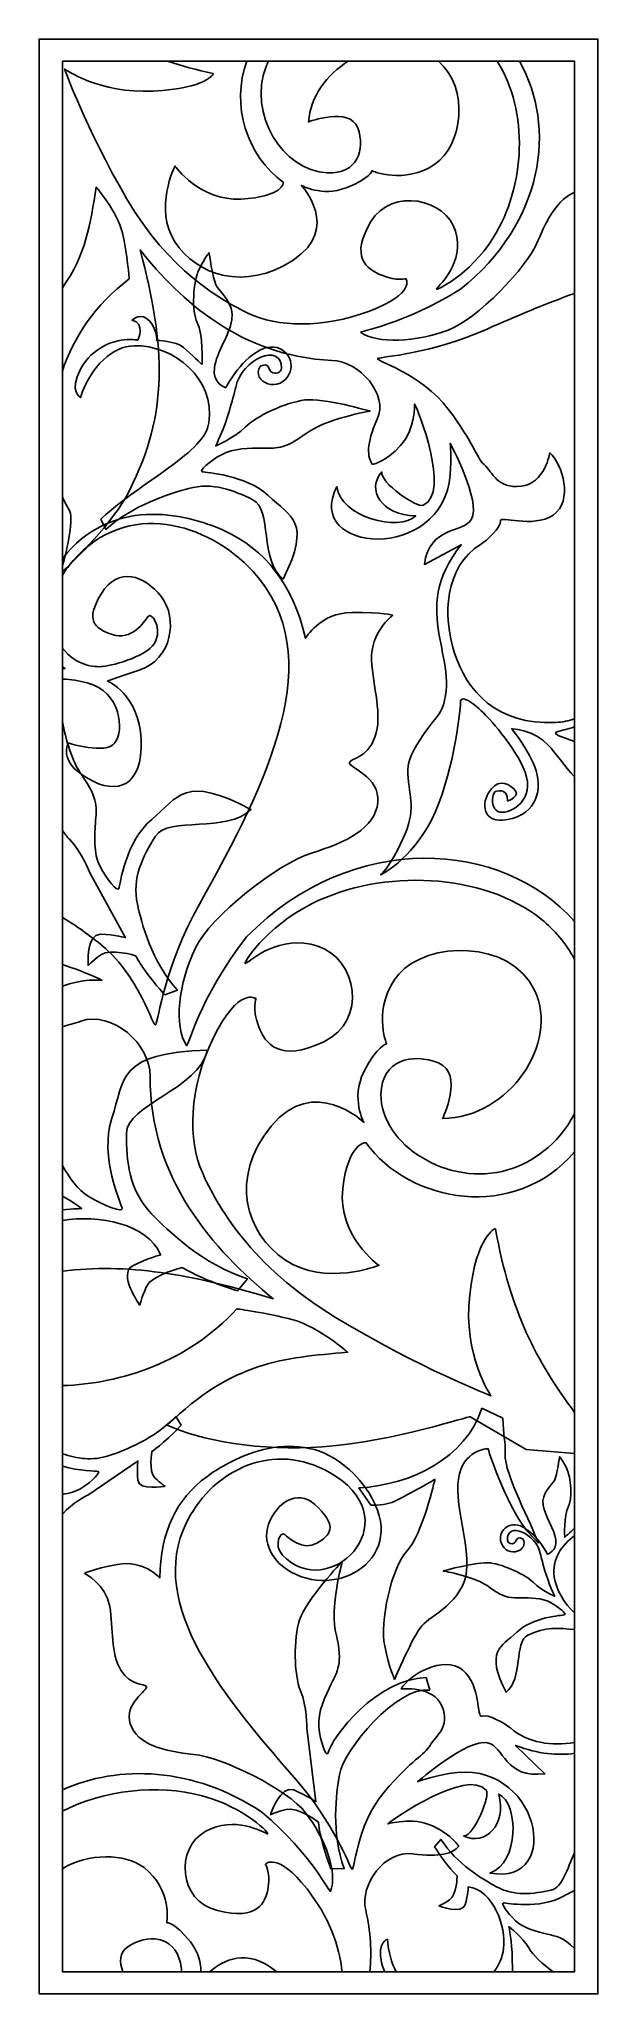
# Model space of a CAD drawing. Header units: centimetres. Extents: x -30 to 26, y -106 to 91.
import ezdxf

# ---------------------------------------------------------------- set-up
doc = ezdxf.new("R2010")
doc.units = ezdxf.units.CM
doc.header["$MEASUREMENT"] = 0
doc.layers.add('layer 1', color=7, linetype='Continuous')

msp = doc.modelspace()

# ---------------------------------------------------------------- linework, layer by layer
at = {"layer": 'layer 1', "color": 61}
msp.add_lwpolyline([(-30.37404, -105.90384), (25.7876, -105.90384), (25.7876, 90.66192), (-30.37404, 90.66192), (-30.37404, -105.90384)], close=True, dxfattribs=at)
at = {"layer": 'layer 1', "color": 7}
msp.add_open_spline([(-28.03397, 88.42822), (-28.03397, 88.42822), (23.44754, 88.42822), (23.44754, 88.42822), (23.44754, 88.42822), (23.44754, 88.42822), (23.44754, -103.67016), (23.44754, -103.67016), (23.44754, -103.67016), (23.44754, -103.67016), (-28.03397, -103.67016), (-28.03397, -103.67016), (-28.03397, -103.67016), (-28.03397, -103.67016), (-28.03397, 88.42822), (-28.03397, 88.42822)], degree=3, knots=[0, 0, 0, 0, 0.2, 0.2, 0.2, 0.2, 0.4, 0.4, 0.4, 0.4, 0.6, 0.6, 0.6, 0.6, 1, 1, 1, 1], dxfattribs=at)
at = {"layer": 'layer 1', "color": 61}
for points, knots in [([(-28.03397, 65.65945), (-25.6599, 68.95871), (-25.22518, 72.07217), (-24.63406, 75.78007), (-24.63406, 75.78007), (-24.63406, 75.78007), (-22.49605, 73.30334), (-22.00769, 71.17996), (-22.00769, 71.17996), (-21.51933, 69.05659), (-21.31003, 66.55673), (-21.31003, 66.55673), (-21.31003, 66.55673), (-24.75235, 63.98802), (-26.88137, 60.6797), (-28.03397, 57.31133), (-28.03397, 57.31133), (-28.03397, 57.31133), (-28.03397, 44.64974), (-28.03397, 44.64974), (-28.03397, 44.64974), (-27.82949, 44.16803), (-27.60112, 43.72824), (-27.35133, 43.33956), (-27.35133, 43.33956), (-26.85637, 42.56938), (-27.49958, 39.42884), (-28.03397, 37.74594), (-28.03397, 37.74594), (-28.03397, 37.74594), (-28.03397, 37.13589), (-28.03397, 37.13589), (-28.03397, 37.13589), (-26.82565, 38.24707), (-22.97102, 41.93704), (-21.29559, 45.26662), (-21.29559, 45.26662), (-17.38306, 53.04197), (-17.61805, 59.56412), (-20.21904, 69.46799), (-20.21904, 69.46799), (-16.19448, 64.36932), (-10.05071, 58.7625), (-0.94426, 58.35565), (-0.94426, 58.35565), (1.86996, 58.22991), (4.75118, 54.9341), (3.61209, 52.44128), (3.61209, 52.44128), (2.473, 49.94847), (2.60032, 48.55474), (3.14189, 47.89838), (3.14189, 47.89838), (3.14189, 47.89838), (4.44164, 48.14601), (5.95802, 49.79547), (5.95802, 49.79547), (7.4744, 51.44493), (7.36608, 53.95387), (7.36608, 53.95387), (7.36608, 53.95387), (7.6975, 53.51118), (11.01824, 45.02618), (8.23259, 43.7893), (8.23259, 43.7893), (7.60427, 43.5103), (3.86174, 46.04955), (4.07837, 47.13435), (4.07837, 47.13435), (2.49849, 45.44057), (3.98237, 42.75333), (7.483, 42.71568), (7.483, 42.71568), (5.8839, 41.05987), (-0.16993, 42.63414), (-0.44921, 45.66809), (-0.44921, 45.66809), (-3.88676, 38.95378), (10.22745, 37.92064), (10.9404, 46.84798), (10.9404, 46.84798), (11.08227, 48.62418), (10.9404, 50.01821), (10.9404, 50.01821), (10.9404, 50.01821), (10.9404, 50.01821), (14.07616, 44.17253), (13.08882, 42.3924), (13.08882, 42.3924), (12.28316, 40.93979), (8.85262, 41.74745), (8.34461, 37.82994), (8.34461, 37.82994), (8.34461, 37.82994), (12.06176, 39.8217), (12.06176, 39.8217), (12.06176, 39.8217), (6.62255, 33.03981), (12.15659, 28.3175), (10.0824, 23.24261), (10.0824, 23.24261), (9.72624, 22.3712), (6.51615, 19.30213), (6.6767, 16.81658), (6.6767, 16.81658), (6.83726, 14.33104), (7.55977, 13.16167), (6.19503, 10.23378), (6.19503, 10.23378), (4.83029, 7.30588), (3.94722, 6.61385), (3.94722, 6.61385), (3.94722, 6.61385), (3.94722, 6.61385), (6.99782, 8.08598), (9.08507, 12.19421), (9.08507, 12.19421), (11.17232, 16.30243), (11.97511, 22.966), (11.97511, 23.96462), (11.97511, 23.96462), (11.97511, 24.96324), (13.66096, 23.62496), (14.70459, 22.47761), (14.70459, 22.47761), (15.74821, 21.33026), (18.79881, 17.80929), (18.71853, 15.55688), (18.71853, 15.55688), (18.63825, 13.30448), (15.98905, 12.3445), (15.4271, 13.26053), (15.4271, 13.26053), (14.86515, 14.17657), (15.4271, 14.96406), (15.4271, 14.96406), (15.4271, 14.96406), (15.4271, 14.96406), (16.71156, 15.58082), (16.71156, 14.05351), (16.71156, 14.05351), (16.71156, 14.05351), (18.15658, 14.53442), (17.35379, 15.2724), (17.35379, 15.2724), (16.551, 16.01038), (15.58766, 16.17929), (14.78487, 14.86129), (14.78487, 14.86129), (13.98208, 13.54328), (14.38347, 11.47076), (17.19323, 12.29489), (17.19323, 12.29489), (20.00299, 13.11903), (20.24383, 15.82301), (19.28048, 17.87168), (19.28048, 17.87168), (18.31714, 19.92036), (17.11295, 21.32104), (17.11295, 21.32104), (17.11295, 21.32104), (17.11295, 21.32104), (19.44104, 21.20164), (20.80578, 19.66511), (20.80578, 19.66511), (21.5028, 18.88035), (22.45115, 17.56132), (23.44754, 16.47056), (23.44754, 16.47056), (23.44754, 16.47056), (23.44754, 20.03975), (23.44754, 20.03975), (23.44754, 20.03975), (22.0883, 20.50211), (21.14446, 20.79655), (21.68895, 21.0038), (21.68895, 21.0038), (22.08376, 21.15407), (22.6776, 21.25742), (23.44754, 21.50745), (23.44754, 21.50745), (23.44754, 21.50745), (23.44754, 22.32079), (23.44754, 22.32079), (23.44754, 22.32079), (22.8529, 22.1135), (22.21631, 21.97929), (21.53827, 21.94658), (21.53827, 21.94658), (15.63236, 21.66166), (12.61553, 25.11095), (11.38459, 28.90479), (11.38459, 28.90479), (10.16671, 32.65763), (10.38132, 37.61084), (13.99482, 39.84118), (13.99482, 39.84118), (14.62771, 40.23182), (16.0757, 41.58925), (15.98523, 42.19542), (15.98523, 42.19542), (15.89475, 42.80158), (19.19702, 41.41433), (21.2779, 42.79829), (21.2779, 42.79829), (23.35878, 44.18225), (22.22786, 47.93614), (20.96124, 49.07403), (20.96124, 49.07403), (20.96124, 49.07403), (20.46364, 45.9367), (18.06611, 45.69783), (18.06611, 45.69783), (15.66857, 45.45897), (15.21621, 47.06644), (14.35671, 47.87641), (14.35671, 47.87641), (13.49722, 48.68638), (13.43977, 49.87498), (10.75489, 53.45142), (10.75489, 53.45142), (8.07001, 57.02785), (3.22471, 58.37723), (3.66434, 58.55213), (3.66434, 58.55213), (4.10396, 58.72704), (8.85188, 58.95607), (14.65489, 61.50925), (14.65489, 61.50925), (17.59377, 62.80227), (20.55245, 64.06064), (23.44754, 65.09623), (23.44754, 65.09623), (23.44754, 65.09623), (23.44754, 75.25974), (23.44754, 75.25974), (23.44754, 75.25974), (21.78018, 74.57279), (20.67275, 72.58917), (19.76492, 70.36799), (19.76492, 70.36799), (18.65885, 67.66179), (13.62943, 62.49038), (10.72856, 61.39639), (10.72856, 61.39639), (7.55128, 60.19808), (3.5728, 60.00373), (1.94917, 61.16116), (1.94917, 61.16116), (1.7403, 61.31011), (6.09691, 61.85022), (11.97288, 65.50312), (11.97288, 65.50312), (20.37218, 72.22081), (21.65058, 81.80341), (17.91086, 88.42822), (17.91086, 88.42822), (17.91086, 88.42822), (15.67072, 88.42822), (15.67072, 88.42822), (15.67072, 88.42822), (18.85856, 83.40465), (18.52152, 75.86826), (15.27291, 70.68397), (15.27291, 70.68397), (12.9444, 66.96784), (9.31571, 65.18334), (9.58649, 65.56846), (9.58649, 65.56846), (9.85728, 65.95359), (12.40263, 68.13922), (11.48197, 71.3553), (11.48197, 71.3553), (10.56131, 74.57138), (5.09152, 75.81117), (2.97942, 72.3079), (2.97942, 72.3079), (0.86732, 68.80462), (2.49201, 67.54886), (4.06255, 66.91352), (4.06255, 66.91352), (5.63308, 66.27818), (6.49958, 66.57536), (6.49958, 66.57536), (6.49958, 66.57536), (6.49958, 66.57536), (7.52855, 65.09052), (2.81695, 63.31114), (2.81695, 63.31114), (-1.89465, 61.53177), (-6.49795, 61.7214), (-9.31408, 63.07379), (-9.31408, 63.07379), (-12.13021, 64.42619), (-17.38868, 67.41147), (-21.57975, 74.6283), (-21.57975, 74.6283), (-25.77081, 81.84512), (-27.80285, 87.65339), (-27.80285, 87.65339), (-27.80285, 87.65339), (-27.80285, 87.65339), (-24.37379, 85.17027), (-18.91271, 85.42855), (-18.91271, 85.42855), (-13.45162, 85.68682), (-12.8696, 87.18591), (-12.8696, 87.18591), (-12.8696, 87.18591), (-14.5553, 87.56446), (-16.07227, 87.977), (-17.46392, 88.42822), (-17.46392, 88.42822), (-17.46392, 88.42822), (-28.03397, 88.42822), (-28.03397, 88.42822), (-28.03397, 88.42822), (-28.03397, 88.42822), (-28.03397, 65.65945), (-28.03397, 65.65945)], [0, 0, 0, 0, 0.012345679, 0.012345679, 0.012345679, 0.012345679, 0.024691358, 0.024691358, 0.024691358, 0.024691358, 0.037037037, 0.037037037, 0.037037037, 0.037037037, 0.049382716, 0.049382716, 0.049382716, 0.049382716, 0.061728395, 0.061728395, 0.061728395, 0.061728395, 0.074074074, 0.074074074, 0.074074074, 0.074074074, 0.086419753, 0.086419753, 0.086419753, 0.086419753, 0.098765432, 0.098765432, 0.098765432, 0.098765432, 0.111111111, 0.111111111, 0.111111111, 0.111111111, 0.12345679, 0.12345679, 0.12345679, 0.12345679, 0.135802469, 0.135802469, 0.135802469, 0.135802469, 0.148148148, 0.148148148, 0.148148148, 0.148148148, 0.160493827, 0.160493827, 0.160493827, 0.160493827, 0.172839506, 0.172839506, 0.172839506, 0.172839506, 0.185185185, 0.185185185, 0.185185185, 0.185185185, 0.197530864, 0.197530864, 0.197530864, 0.197530864, 0.209876543, 0.209876543, 0.209876543, 0.209876543, 0.222222222, 0.222222222, 0.222222222, 0.222222222, 0.234567901, 0.234567901, 0.234567901, 0.234567901, 0.24691358, 0.24691358, 0.24691358, 0.24691358, 0.259259259, 0.259259259, 0.259259259, 0.259259259, 0.271604938, 0.271604938, 0.271604938, 0.271604938, 0.283950617, 0.283950617, 0.283950617, 0.283950617, 0.296296296, 0.296296296, 0.296296296, 0.296296296, 0.308641975, 0.308641975, 0.308641975, 0.308641975, 0.320987654, 0.320987654, 0.320987654, 0.320987654, 0.333333333, 0.333333333, 0.333333333, 0.333333333, 0.345679012, 0.345679012, 0.345679012, 0.345679012, 0.358024691, 0.358024691, 0.358024691, 0.358024691, 0.37037037, 0.37037037, 0.37037037, 0.37037037, 0.382716049, 0.382716049, 0.382716049, 0.382716049, 0.395061728, 0.395061728, 0.395061728, 0.395061728, 0.407407407, 0.407407407, 0.407407407, 0.407407407, 0.419753086, 0.419753086, 0.419753086, 0.419753086, 0.432098765, 0.432098765, 0.432098765, 0.432098765, 0.444444444, 0.444444444, 0.444444444, 0.444444444, 0.456790123, 0.456790123, 0.456790123, 0.456790123, 0.469135802, 0.469135802, 0.469135802, 0.469135802, 0.481481481, 0.481481481, 0.481481481, 0.481481481, 0.49382716, 0.49382716, 0.49382716, 0.49382716, 0.50617284, 0.50617284, 0.50617284, 0.50617284, 0.518518519, 0.518518519, 0.518518519, 0.518518519, 0.530864198, 0.530864198, 0.530864198, 0.530864198, 0.543209877, 0.543209877, 0.543209877, 0.543209877, 0.555555556, 0.555555556, 0.555555556, 0.555555556, 0.567901235, 0.567901235, 0.567901235, 0.567901235, 0.580246914, 0.580246914, 0.580246914, 0.580246914, 0.592592593, 0.592592593, 0.592592593, 0.592592593, 0.604938272, 0.604938272, 0.604938272, 0.604938272, 0.617283951, 0.617283951, 0.617283951, 0.617283951, 0.62962963, 0.62962963, 0.62962963, 0.62962963, 0.641975309, 0.641975309, 0.641975309, 0.641975309, 0.654320988, 0.654320988, 0.654320988, 0.654320988, 0.666666667, 0.666666667, 0.666666667, 0.666666667, 0.679012346, 0.679012346, 0.679012346, 0.679012346, 0.691358025, 0.691358025, 0.691358025, 0.691358025, 0.703703704, 0.703703704, 0.703703704, 0.703703704, 0.716049383, 0.716049383, 0.716049383, 0.716049383, 0.728395062, 0.728395062, 0.728395062, 0.728395062, 0.740740741, 0.740740741, 0.740740741, 0.740740741, 0.75308642, 0.75308642, 0.75308642, 0.75308642, 0.765432099, 0.765432099, 0.765432099, 0.765432099, 0.777777778, 0.777777778, 0.777777778, 0.777777778, 0.790123457, 0.790123457, 0.790123457, 0.790123457, 0.802469136, 0.802469136, 0.802469136, 0.802469136, 0.814814815, 0.814814815, 0.814814815, 0.814814815, 0.827160494, 0.827160494, 0.827160494, 0.827160494, 0.839506173, 0.839506173, 0.839506173, 0.839506173, 0.851851852, 0.851851852, 0.851851852, 0.851851852, 0.864197531, 0.864197531, 0.864197531, 0.864197531, 0.87654321, 0.87654321, 0.87654321, 0.87654321, 0.888888889, 0.888888889, 0.888888889, 0.888888889, 0.901234568, 0.901234568, 0.901234568, 0.901234568, 0.913580247, 0.913580247, 0.913580247, 0.913580247, 0.925925926, 0.925925926, 0.925925926, 0.925925926, 0.938271605, 0.938271605, 0.938271605, 0.938271605, 0.950617284, 0.950617284, 0.950617284, 0.950617284, 0.962962963, 0.962962963, 0.962962963, 0.962962963, 0.975308642, 0.975308642, 0.975308642, 0.975308642, 1, 1, 1, 1]), ([(-9.48451, 88.42822), (-11.1398, 84.05664), (-9.48741, 78.91632), (-5.82301, 76.23269), (-5.82301, 76.23269), (-5.82301, 76.23269), (-5.82301, 74.78308), (-10.05527, 74.57526), (-10.05527, 74.57526), (-14.28754, 74.36744), (-16.71884, 77.9071), (-16.71884, 77.9071), (-16.71884, 77.9071), (-16.71884, 77.9071), (-18.88, 73.60779), (-16.71884, 70.26375), (-16.71884, 70.26375), (-14.55769, 66.9197), (-9.69508, 65.24344), (-4.83248, 68.4431), (-4.83248, 68.4431), (0.03013, 71.64277), (-4.02204, 75.96082), (-4.02204, 75.96082), (-4.02204, 75.96082), (-4.02204, 75.96082), (-1.95093, 74.76854), (0.48037, 75.70946), (0.48037, 75.70946), (2.91167, 76.65038), (3.09177, 77.42048), (3.09177, 77.42048), (3.09177, 77.42048), (3.09177, 77.42048), (6.3335, 75.99548), (9.39514, 78.08329), (9.39514, 78.08329), (12.15489, 79.96524), (12.9384, 85.68631), (9.7687, 88.42822), (9.7687, 88.42822), (9.7687, 88.42822), (0.69753, 88.42822), (0.69753, 88.42822), (0.69753, 88.42822), (-1.44961, 87.09061), (-3.09027, 84.92569), (-3.30166, 82.33575), (-3.30166, 82.33575), (-3.30166, 82.33575), (0.84056, 83.90464), (1.65099, 81.73639), (1.65099, 81.73639), (2.46143, 79.56813), (1.62254, 77.06441), (-1.41065, 77.2106), (-1.41065, 77.2106), (-5.94375, 77.42907), (-9.41963, 83.18689), (-7.55516, 87.89403), (-7.55516, 87.89403), (-7.48464, 88.07205), (-7.40652, 88.25031), (-7.32106, 88.42822), (-7.32106, 88.42822), (-7.32106, 88.42822), (-9.48451, 88.42822), (-9.48451, 88.42822)], [0, 0, 0, 0, 0.055555556, 0.055555556, 0.055555556, 0.055555556, 0.111111111, 0.111111111, 0.111111111, 0.111111111, 0.166666667, 0.166666667, 0.166666667, 0.166666667, 0.222222222, 0.222222222, 0.222222222, 0.222222222, 0.277777778, 0.277777778, 0.277777778, 0.277777778, 0.333333333, 0.333333333, 0.333333333, 0.333333333, 0.388888889, 0.388888889, 0.388888889, 0.388888889, 0.444444444, 0.444444444, 0.444444444, 0.444444444, 0.5, 0.5, 0.5, 0.5, 0.555555556, 0.555555556, 0.555555556, 0.555555556, 0.611111111, 0.611111111, 0.611111111, 0.611111111, 0.666666667, 0.666666667, 0.666666667, 0.666666667, 0.722222222, 0.722222222, 0.722222222, 0.722222222, 0.777777778, 0.777777778, 0.777777778, 0.777777778, 0.833333333, 0.833333333, 0.833333333, 0.833333333, 0.888888889, 0.888888889, 0.888888889, 0.888888889, 1, 1, 1, 1]), ([(-24.17596, 42.39243), (-24.12988, 42.43616), (-24.08323, 42.47999), (-24.03553, 42.52402), (-24.03553, 42.52402), (-22.1668, 44.24719), (-19.47086, 46.00879), (-17.36305, 47.54179), (-17.36305, 47.54179), (-14.97412, 49.2791), (-13.52009, 50.63742), (-13.31761, 52.05935), (-13.31761, 52.05935), (-12.67863, 56.54821), (-16.79376, 59.90331), (-20.84805, 59.82927), (-20.84805, 59.82927), (-22.9114, 59.79168), (-25.16303, 57.86328), (-26.22148, 54.62096), (-26.22148, 54.62096), (-26.22148, 54.62096), (-27.39957, 55.20358), (-26.2014, 57.4722), (-26.2014, 57.4722), (-25.00326, 59.74072), (-22.87659, 60.25246), (-22.11748, 60.38964), (-22.11748, 60.38964), (-21.35847, 60.52684), (-20.43797, 60.3988), (-20.43797, 60.3988), (-20.43797, 60.3988), (-20.43797, 60.3988), (-19.66834, 62.09601), (-21.02263, 62.41145), (-21.02263, 62.41145), (-21.02263, 62.41145), (-20.10526, 63.28871), (-19.2624, 62.28782), (-19.2624, 62.28782), (-18.41962, 61.28706), (-18.56386, 60.35731), (-18.56386, 60.35731), (-18.56386, 60.35731), (-18.56386, 60.35731), (-16.634, 60.30119), (-15.86625, 59.65492), (-15.86625, 59.65492), (-15.09862, 59.00857), (-14.0055, 57.94254), (-14.0055, 57.94254), (-14.0055, 57.94254), (-14.0055, 57.94254), (-13.8813, 61.07275), (-14.47964, 62.15858), (-14.47964, 62.15858), (-15.07774, 63.24446), (-14.88967, 66.32081), (-14.30057, 67.50678), (-14.30057, 67.50678), (-13.71147, 68.69274), (-13.28894, 69.17801), (-13.28894, 69.17801), (-13.28894, 69.17801), (-13.28894, 69.17801), (-12.92386, 66.59016), (-12.60392, 65.94884), (-12.60392, 65.94884), (-12.28378, 65.30749), (-10.70966, 64.07888), (-10.99263, 62.44122), (-10.99263, 62.44122), (-11.27573, 60.80349), (-12.53102, 59.21372), (-12.75068, 57.61864), (-12.75068, 57.61864), (-12.97019, 56.02375), (-11.61163, 55.59814), (-11.61163, 55.59814), (-11.61163, 55.59814), (-11.61163, 55.59814), (-10.2113, 58.32231), (-8.20384, 59.37986), (-8.20384, 59.37986), (-6.19612, 60.43758), (-4.60455, 58.64787), (-5.15406, 57.20729), (-5.15406, 57.20729), (-6.08101, 54.77773), (-9.16884, 56.24133), (-8.16196, 57.74209), (-8.16196, 57.74209), (-8.16196, 57.74209), (-7.44277, 58.17588), (-7.27087, 57.57213), (-7.27087, 57.57213), (-7.21701, 57.3835), (-7.11402, 57.25437), (-6.99764, 57.16679), (-6.99764, 57.16679), (-6.68758, 56.93284), (-6.02677, 57.06481), (-6.02005, 57.56918), (-6.02005, 57.56918), (-5.98474, 60.23927), (-10.01748, 58.4781), (-10.6109, 55.67709), (-10.6109, 55.67709), (-10.75399, 55.00155), (-11.00616, 54.18207), (-11.25426, 53.29945), (-11.25426, 53.29945), (-11.76654, 51.47662), (-12.62694, 49.74427), (-12.62694, 49.74427), (-12.62694, 49.74427), (-12.62694, 49.74427), (-10.7749, 50.52854), (-9.67011, 51.64274), (-9.67011, 51.64274), (-8.56523, 52.75681), (-5.53765, 54.13899), (-3.67212, 54.3767), (-3.67212, 54.3767), (-1.80668, 54.61454), (2.88801, 53.25628), (2.88801, 53.25628), (2.88801, 53.25628), (2.88801, 53.25628), (-1.55265, 52.5134), (-3.64411, 50.93273), (-3.64411, 50.93273), (-5.73537, 49.35203), (-6.72916, 49.52042), (-7.94239, 49.51969), (-7.94239, 49.51969), (-9.15571, 49.5191), (-10.82182, 49.546), (-12.05182, 48.87152), (-12.05182, 48.87152), (-13.28174, 48.19691), (-14.32574, 47.2479), (-13.98771, 47.15988), (-13.98771, 47.15988), (-13.64977, 47.07188), (-9.61779, 46.88109), (-7.34609, 44.75218), (-7.34609, 44.75218), (-5.0743, 42.62315), (-2.95113, 42.19207), (-5.84955, 36.36302), (-5.84955, 36.36302), (-8.24521, 38.22731), (-6.92793, 43.37769), (-8.88696, 44.33948), (-8.88696, 44.33948), (-10.84749, 45.30199), (-12.93642, 46.11728), (-15.35595, 45.48123), (-15.35595, 45.48123), (-17.07079, 45.03041), (-21.12997, 43.71429), (-23.66355, 41.35636), (-23.66355, 41.35636), (-23.66355, 41.35636), (-24.17596, 42.39243), (-24.17596, 42.39243)], [0, 0, 0, 0, 0.023255814, 0.023255814, 0.023255814, 0.023255814, 0.046511628, 0.046511628, 0.046511628, 0.046511628, 0.069767442, 0.069767442, 0.069767442, 0.069767442, 0.093023256, 0.093023256, 0.093023256, 0.093023256, 0.11627907, 0.11627907, 0.11627907, 0.11627907, 0.139534884, 0.139534884, 0.139534884, 0.139534884, 0.162790698, 0.162790698, 0.162790698, 0.162790698, 0.186046512, 0.186046512, 0.186046512, 0.186046512, 0.209302326, 0.209302326, 0.209302326, 0.209302326, 0.23255814, 0.23255814, 0.23255814, 0.23255814, 0.255813953, 0.255813953, 0.255813953, 0.255813953, 0.279069767, 0.279069767, 0.279069767, 0.279069767, 0.302325581, 0.302325581, 0.302325581, 0.302325581, 0.325581395, 0.325581395, 0.325581395, 0.325581395, 0.348837209, 0.348837209, 0.348837209, 0.348837209, 0.372093023, 0.372093023, 0.372093023, 0.372093023, 0.395348837, 0.395348837, 0.395348837, 0.395348837, 0.418604651, 0.418604651, 0.418604651, 0.418604651, 0.441860465, 0.441860465, 0.441860465, 0.441860465, 0.465116279, 0.465116279, 0.465116279, 0.465116279, 0.488372093, 0.488372093, 0.488372093, 0.488372093, 0.511627907, 0.511627907, 0.511627907, 0.511627907, 0.534883721, 0.534883721, 0.534883721, 0.534883721, 0.558139535, 0.558139535, 0.558139535, 0.558139535, 0.581395349, 0.581395349, 0.581395349, 0.581395349, 0.604651163, 0.604651163, 0.604651163, 0.604651163, 0.627906977, 0.627906977, 0.627906977, 0.627906977, 0.651162791, 0.651162791, 0.651162791, 0.651162791, 0.674418605, 0.674418605, 0.674418605, 0.674418605, 0.697674419, 0.697674419, 0.697674419, 0.697674419, 0.720930233, 0.720930233, 0.720930233, 0.720930233, 0.744186047, 0.744186047, 0.744186047, 0.744186047, 0.76744186, 0.76744186, 0.76744186, 0.76744186, 0.790697674, 0.790697674, 0.790697674, 0.790697674, 0.813953488, 0.813953488, 0.813953488, 0.813953488, 0.837209302, 0.837209302, 0.837209302, 0.837209302, 0.860465116, 0.860465116, 0.860465116, 0.860465116, 0.88372093, 0.88372093, 0.88372093, 0.88372093, 0.906976744, 0.906976744, 0.906976744, 0.906976744, 0.930232558, 0.930232558, 0.930232558, 0.930232558, 0.953488372, 0.953488372, 0.953488372, 0.953488372, 1, 1, 1, 1]), ([(23.44754, -51.55067), (23.44754, -51.55067), (18.59318, -51.15617), (18.59318, -51.15617), (18.59318, -51.15617), (18.59318, -51.15617), (12.96351, -47.87068), (12.96351, -47.87068), (12.96351, -47.87068), (12.79135, -47.77025), (5.61512, -50.29824), (-1.8983, -50.90206), (-1.8983, -50.90206), (-8.02035, -51.39401), (-14.34062, -50.1803), (-17.49225, -48.72701), (-17.49225, -48.72701), (-10.86801, -42.26779), (-5.85426, -41.95985), (0.63237, -41.38305), (0.63237, -41.38305), (0.63237, -41.38305), (-2.27157, -38.81449), (-4.85319, -38.12123), (-4.85319, -38.12123), (-7.43481, -37.42796), (-10.49917, -37.02209), (-10.49917, -37.02209), (-10.49917, -37.02209), (-15.44225, -42.38406), (-22.12131, -44.52388), (-28.03397, -44.74139), (-28.03397, -44.74139), (-28.03397, -44.74139), (-28.03397, -33.24399), (-28.03397, -33.24399), (-28.03397, -33.24399), (-21.59783, -32.39571), (-15.18308, -33.50049), (-6.83919, -35.99702), (-6.83919, -35.99702), (-12.84311, -31.13215), (-19.32785, -23.85448), (-19.20592, -13.60805), (-19.20592, -13.60805), (-19.16825, -10.44153), (-23.03008, -6.98296), (-26.17801, -8.09063), (-26.17801, -8.09063), (-26.86318, -8.33172), (-27.48007, -8.50899), (-28.03397, -8.63217), (-28.03397, -8.63217), (-28.03397, -8.63217), (-28.03397, -4.58124), (-28.03397, -4.58124), (-28.03397, -4.58124), (-26.11636, -3.78613), (-24.05839, -3.98165), (-24.05839, -3.98165), (-24.05839, -3.98165), (-24.26277, -3.82434), (-25.95121, -3.06968), (-28.03397, -2.39101), (-28.03397, -2.39101), (-28.03397, -2.39101), (-28.03397, 2.349), (-28.03397, 2.349), (-28.03397, 2.349), (-27.12574, 1.79694), (-25.96436, 1.0277), (-24.44535, -0.1446), (-24.44535, -0.1446), (-20.22449, -3.40204), (-18.89414, -8.9314), (-18.64867, -8.45005), (-18.64867, -8.45005), (-18.4032, -7.9687), (-17.79632, -2.6566), (-14.25499, 3.68047), (-14.25499, 3.68047), (-7.3803, 15.98259), (-1.10343, 28.64804), (-8.86569, 37.11552), (-8.86569, 37.11552), (-13.44595, 42.11198), (-21.56292, 44.38665), (-26.93569, 38.24625), (-26.93569, 38.24625), (-27.32207, 37.80466), (-27.69783, 37.30504), (-28.03397, 36.77102), (-28.03397, 36.77102), (-28.03397, 36.77102), (-28.03397, 38.44525), (-28.03397, 38.44525), (-28.03397, 38.44525), (-23.14632, 44.59494), (-15.89022, 43.11777), (-11.75518, 41.22417), (-11.75518, 41.22417), (-7.69832, 39.36633), (-4.87283, 35.89072), (-3.59951, 30.41272), (-3.59951, 30.41272), (-3.59951, 30.41272), (-2.14383, 32.96603), (1.04843, 33.00822), (1.04843, 33.00822), (4.24069, 33.05041), (5.15876, 32.72502), (5.15876, 32.72502), (5.15876, 32.72502), (5.15876, 32.72502), (2.90696, 30.98423), (3.03957, 28.23294), (3.03957, 28.23294), (3.17218, 25.48164), (4.18325, 22.68155), (3.38367, 20.47595), (3.38367, 20.47595), (2.58408, 18.27034), (1.02128, 18.41203), (0.81148, 17.92978), (0.81148, 17.92978), (0.60168, 17.44752), (3.93963, 16.54008), (3.67381, 13.90848), (3.67381, 13.90848), (3.408, 11.27688), (0.41295, 9.86456), (-2.99551, 8.80854), (-2.99551, 8.80854), (-6.40397, 7.75253), (-13.11685, 2.46264), (-14.66258, -0.71767), (-14.66258, -0.71767), (-16.35571, -4.201), (-16.86722, -8.65207), (-15.55288, -10.55317), (-15.55288, -10.55317), (-15.38373, -10.79774), (-14.42052, -5.94601), (-9.51985, 0.39768), (-9.51985, 0.39768), (1.15724, 11.21695), (16.26237, 10.11394), (23.44754, 1.93596), (23.44754, 1.93596), (23.44754, 1.93596), (23.44754, -1.85358), (23.44754, -1.85358), (23.44754, -1.85358), (22.57847, -0.28757), (21.44334, 1.07681), (20.09818, 2.15696), (20.09818, 2.15696), (14.2323, 6.86698), (4.1274, 7.25326), (-2.91366, 3.74632), (-2.91366, 3.74632), (-7.64953, 1.38765), (-10.09545, -2.56212), (-9.60263, -2.28462), (-9.60263, -2.28462), (-9.10981, -2.00711), (-6.24398, 0.69958), (-2.34623, -0.55353), (-2.34623, -0.55353), (1.55152, -1.80664), (2.70419, -8.02926), (-1.75473, -10.15965), (-1.75473, -10.15965), (-6.21365, -12.29003), (-7.64903, -10.38102), (-8.32403, -8.57521), (-8.32403, -8.57521), (-8.99903, -6.76941), (-8.57377, -5.81741), (-8.57377, -5.81741), (-8.57377, -5.81741), (-8.57377, -5.81741), (-10.33202, -4.5612), (-12.84572, -9.72649), (-12.84572, -9.72649), (-15.35941, -14.89179), (-15.44079, -20.07024), (-13.96791, -23.32282), (-13.96791, -23.32282), (-12.49503, -26.5754), (-9.17826, -32.68031), (-0.57715, -37.87692), (-0.57715, -37.87692), (8.02397, -43.07354), (15.03808, -45.75108), (15.03808, -45.75108), (15.03808, -45.75108), (15.03808, -45.75108), (12.21459, -41.73337), (12.90626, -35.623), (12.90626, -35.623), (13.59794, -29.51264), (15.48394, -28.96208), (15.48394, -28.96208), (15.48394, -28.96208), (17.02175, -37.36563), (19.57929, -42.19227), (23.44754, -47.43767), (23.44754, -47.43767), (23.44754, -47.43767), (23.44754, -51.55067), (23.44754, -51.55067)], [0, 0, 0, 0, 0.018518519, 0.018518519, 0.018518519, 0.018518519, 0.037037037, 0.037037037, 0.037037037, 0.037037037, 0.055555556, 0.055555556, 0.055555556, 0.055555556, 0.074074074, 0.074074074, 0.074074074, 0.074074074, 0.092592593, 0.092592593, 0.092592593, 0.092592593, 0.111111111, 0.111111111, 0.111111111, 0.111111111, 0.12962963, 0.12962963, 0.12962963, 0.12962963, 0.148148148, 0.148148148, 0.148148148, 0.148148148, 0.166666667, 0.166666667, 0.166666667, 0.166666667, 0.185185185, 0.185185185, 0.185185185, 0.185185185, 0.203703704, 0.203703704, 0.203703704, 0.203703704, 0.222222222, 0.222222222, 0.222222222, 0.222222222, 0.240740741, 0.240740741, 0.240740741, 0.240740741, 0.259259259, 0.259259259, 0.259259259, 0.259259259, 0.277777778, 0.277777778, 0.277777778, 0.277777778, 0.296296296, 0.296296296, 0.296296296, 0.296296296, 0.314814815, 0.314814815, 0.314814815, 0.314814815, 0.333333333, 0.333333333, 0.333333333, 0.333333333, 0.351851852, 0.351851852, 0.351851852, 0.351851852, 0.37037037, 0.37037037, 0.37037037, 0.37037037, 0.388888889, 0.388888889, 0.388888889, 0.388888889, 0.407407407, 0.407407407, 0.407407407, 0.407407407, 0.425925926, 0.425925926, 0.425925926, 0.425925926, 0.444444444, 0.444444444, 0.444444444, 0.444444444, 0.462962963, 0.462962963, 0.462962963, 0.462962963, 0.481481481, 0.481481481, 0.481481481, 0.481481481, 0.5, 0.5, 0.5, 0.5, 0.518518519, 0.518518519, 0.518518519, 0.518518519, 0.537037037, 0.537037037, 0.537037037, 0.537037037, 0.555555556, 0.555555556, 0.555555556, 0.555555556, 0.574074074, 0.574074074, 0.574074074, 0.574074074, 0.592592593, 0.592592593, 0.592592593, 0.592592593, 0.611111111, 0.611111111, 0.611111111, 0.611111111, 0.62962963, 0.62962963, 0.62962963, 0.62962963, 0.648148148, 0.648148148, 0.648148148, 0.648148148, 0.666666667, 0.666666667, 0.666666667, 0.666666667, 0.685185185, 0.685185185, 0.685185185, 0.685185185, 0.703703704, 0.703703704, 0.703703704, 0.703703704, 0.722222222, 0.722222222, 0.722222222, 0.722222222, 0.740740741, 0.740740741, 0.740740741, 0.740740741, 0.759259259, 0.759259259, 0.759259259, 0.759259259, 0.777777778, 0.777777778, 0.777777778, 0.777777778, 0.796296296, 0.796296296, 0.796296296, 0.796296296, 0.814814815, 0.814814815, 0.814814815, 0.814814815, 0.833333333, 0.833333333, 0.833333333, 0.833333333, 0.851851852, 0.851851852, 0.851851852, 0.851851852, 0.87037037, 0.87037037, 0.87037037, 0.87037037, 0.888888889, 0.888888889, 0.888888889, 0.888888889, 0.907407407, 0.907407407, 0.907407407, 0.907407407, 0.925925926, 0.925925926, 0.925925926, 0.925925926, 0.944444444, 0.944444444, 0.944444444, 0.944444444, 0.962962963, 0.962962963, 0.962962963, 0.962962963, 1, 1, 1, 1]), ([(-28.03397, 29.41311), (-26.64902, 27.65736), (-24.83776, 27.48429), (-23.96363, 27.57364), (-23.96363, 27.57364), (-22.81472, 27.69108), (-19.2275, 28.66997), (-18.63753, 30.17786), (-18.63753, 30.17786), (-18.04757, 31.68576), (-19.11425, 33.10442), (-19.44195, 32.57886), (-19.44195, 32.57886), (-19.76964, 32.0533), (-21.1646, 30.13698), (-23.01296, 30.78342), (-23.01296, 30.78342), (-24.86133, 31.42986), (-25.77839, 32.20582), (-24.1095, 34.92256), (-24.1095, 34.92256), (-22.4406, 37.6393), (-19.78269, 36.76664), (-18.08908, 34.58814), (-18.08908, 34.58814), (-16.39547, 32.40963), (-16.99768, 28.27423), (-20.32521, 27.19028), (-20.32521, 27.19028), (-23.65273, 26.10634), (-23.50766, 26.09828), (-23.50766, 26.09828), (-23.50766, 26.09828), (-23.50766, 26.09828), (-20.31868, 24.83361), (-20.13012, 20.20114), (-20.13012, 20.20114), (-19.94157, 15.56867), (-22.44077, 14.52934), (-25.51966, 16.33166), (-25.51966, 16.33166), (-28.59855, 18.13398), (-27.40953, 19.88048), (-27.40953, 19.88048), (-27.40953, 19.88048), (-27.40953, 19.88048), (-23.68237, 18.67654), (-22.7485, 19.89345), (-22.7485, 19.89345), (-21.81464, 21.11036), (-22.10162, 25.02327), (-25.55742, 25.94026), (-25.55742, 25.94026), (-26.34474, 26.14917), (-27.1841, 26.26196), (-28.03397, 26.30571), (-28.03397, 26.30571), (-28.03397, 26.30571), (-28.03397, 27.37434), (-28.03397, 27.37434), (-28.03397, 27.37434), (-28.03397, 27.37434), (-27.75813, 27.35902), (-27.75813, 27.35902), (-27.75813, 27.35902), (-27.85294, 27.42471), (-27.94458, 27.49229), (-28.03397, 27.56116), (-28.03397, 27.56116), (-28.03397, 27.56116), (-28.03397, 29.41311), (-28.03397, 29.41311)], [0, 0, 0, 0, 0.052631579, 0.052631579, 0.052631579, 0.052631579, 0.105263158, 0.105263158, 0.105263158, 0.105263158, 0.157894737, 0.157894737, 0.157894737, 0.157894737, 0.210526316, 0.210526316, 0.210526316, 0.210526316, 0.263157895, 0.263157895, 0.263157895, 0.263157895, 0.315789474, 0.315789474, 0.315789474, 0.315789474, 0.368421053, 0.368421053, 0.368421053, 0.368421053, 0.421052632, 0.421052632, 0.421052632, 0.421052632, 0.473684211, 0.473684211, 0.473684211, 0.473684211, 0.526315789, 0.526315789, 0.526315789, 0.526315789, 0.578947368, 0.578947368, 0.578947368, 0.578947368, 0.631578947, 0.631578947, 0.631578947, 0.631578947, 0.684210526, 0.684210526, 0.684210526, 0.684210526, 0.736842105, 0.736842105, 0.736842105, 0.736842105, 0.789473684, 0.789473684, 0.789473684, 0.789473684, 0.842105263, 0.842105263, 0.842105263, 0.842105263, 0.894736842, 0.894736842, 0.894736842, 0.894736842, 1, 1, 1, 1]), ([(-17.73581, -5.4548), (-17.78394, -5.40227), (-17.83215, -5.34911), (-17.88053, -5.29483), (-17.88053, -5.29483), (-19.94633, -2.97398), (-20.67117, -1.50608), (-20.67117, -1.50608), (-20.67117, -1.50608), (-20.67117, -1.50608), (-23.21349, -0.74155), (-24.16792, -1.42832), (-24.16792, -1.42832), (-25.12211, -2.11516), (-25.44558, -2.47859), (-25.44558, -2.47859), (-25.44558, -2.47859), (-25.44558, -2.47859), (-25.65315, 0.70668), (-24.19137, 0.65671), (-24.19137, 0.65671), (-22.72962, 0.60662), (-21.68092, 0.30205), (-21.68092, 0.30205), (-21.68092, 0.30205), (-21.68092, 0.30205), (-25.30852, 6.89402), (-25.30852, 6.89402), (-25.30852, 6.89402), (-25.30852, 6.89402), (-26.09821, 8.93546), (-27.32964, 10.19962), (-27.32964, 10.19962), (-27.56134, 10.43752), (-27.79931, 10.74913), (-28.03397, 11.11163), (-28.03397, 11.11163), (-28.03397, 11.11163), (-28.03397, 21.99307), (-28.03397, 21.99307), (-28.03397, 21.99307), (-27.71325, 20.37817), (-27.10074, 18.03913), (-26.0619, 16.60776), (-26.0619, 16.60776), (-24.35247, 14.25275), (-24.62189, 13.19962), (-24.70812, 11.89913), (-24.70812, 11.89913), (-24.79449, 10.59857), (-24.94573, 8.81464), (-24.24055, 7.44783), (-24.24055, 7.44783), (-23.53523, 6.08109), (-22.49376, 4.89394), (-22.36595, 5.24996), (-22.36595, 5.24996), (-22.23818, 5.60586), (-21.72435, 9.91394), (-19.05688, 12.19612), (-19.05688, 12.19612), (-16.38926, 14.47838), (-15.72976, 16.72321), (-9.08058, 13.19811), (-9.08058, 13.19811), (-11.44564, 10.76407), (-17.40993, 12.54568), (-18.68197, 10.51488), (-18.68197, 10.51488), (-19.95498, 8.48253), (-21.064, 6.30197), (-20.48942, 3.6629), (-20.48942, 3.6629), (-20.08216, 1.79245), (-19.0722, -2.09501), (-16.48021, -4.97992), (-16.48021, -4.97992), (-16.48021, -4.97992), (-17.73581, -5.4548), (-17.73581, -5.4548)], [0, 0, 0, 0, 0.047619048, 0.047619048, 0.047619048, 0.047619048, 0.095238095, 0.095238095, 0.095238095, 0.095238095, 0.142857143, 0.142857143, 0.142857143, 0.142857143, 0.19047619, 0.19047619, 0.19047619, 0.19047619, 0.238095238, 0.238095238, 0.238095238, 0.238095238, 0.285714286, 0.285714286, 0.285714286, 0.285714286, 0.333333333, 0.333333333, 0.333333333, 0.333333333, 0.380952381, 0.380952381, 0.380952381, 0.380952381, 0.428571429, 0.428571429, 0.428571429, 0.428571429, 0.476190476, 0.476190476, 0.476190476, 0.476190476, 0.523809524, 0.523809524, 0.523809524, 0.523809524, 0.571428571, 0.571428571, 0.571428571, 0.571428571, 0.619047619, 0.619047619, 0.619047619, 0.619047619, 0.666666667, 0.666666667, 0.666666667, 0.666666667, 0.714285714, 0.714285714, 0.714285714, 0.714285714, 0.761904762, 0.761904762, 0.761904762, 0.761904762, 0.80952381, 0.80952381, 0.80952381, 0.80952381, 0.857142857, 0.857142857, 0.857142857, 0.857142857, 0.904761905, 0.904761905, 0.904761905, 0.904761905, 1, 1, 1, 1]), ([(23.44754, -21.23157), (17.46414, -28.28155), (6.8007, -26.38682), (2.47664, -20.30559), (2.47664, -20.30559), (2.47664, -20.30559), (0.6914, -20.20643), (0.14592, -24.94136), (0.14592, -24.94136), (-0.39955, -29.67629), (3.79337, -32.64667), (3.79337, -32.64667), (3.79337, -32.64667), (3.79337, -32.64667), (-1.64926, -34.77765), (-5.61974, -32.12379), (-5.61974, -32.12379), (-9.59022, -29.46992), (-11.32196, -23.89878), (-7.04879, -18.66121), (-7.04879, -18.66121), (-2.77562, -13.42363), (2.26504, -18.26608), (2.26504, -18.26608), (2.26504, -18.26608), (2.26504, -18.26608), (0.93837, -15.86047), (2.26348, -13.1966), (2.26348, -13.1966), (3.58859, -10.53274), (4.54932, -10.38333), (4.54932, -10.38333), (4.54932, -10.38333), (4.54932, -10.38333), (3.01613, -6.6482), (5.79681, -3.35548), (5.79681, -3.35548), (8.57749, -0.06275), (17.01175, 0.17846), (19.44773, -5.02625), (19.44773, -5.02625), (21.88371, -10.23096), (16.98966, -17.76597), (10.16531, -17.89383), (10.16531, -17.89383), (10.16531, -17.89383), (12.38083, -13.35305), (9.76598, -12.29531), (9.76598, -12.29531), (7.15113, -11.23757), (4.0103, -12.00764), (3.98284, -15.42126), (3.98284, -15.42126), (3.94179, -20.52292), (10.79499, -24.8172), (16.71958, -23.04705), (16.71958, -23.04705), (19.17878, -22.31222), (21.73428, -20.58746), (23.44754, -17.41559), (23.44754, -17.41559), (23.44754, -17.41559), (23.44754, -21.23157), (23.44754, -21.23157)], [0, 0, 0, 0, 0.058823529, 0.058823529, 0.058823529, 0.058823529, 0.117647059, 0.117647059, 0.117647059, 0.117647059, 0.176470588, 0.176470588, 0.176470588, 0.176470588, 0.235294118, 0.235294118, 0.235294118, 0.235294118, 0.294117647, 0.294117647, 0.294117647, 0.294117647, 0.352941176, 0.352941176, 0.352941176, 0.352941176, 0.411764706, 0.411764706, 0.411764706, 0.411764706, 0.470588235, 0.470588235, 0.470588235, 0.470588235, 0.529411765, 0.529411765, 0.529411765, 0.529411765, 0.588235294, 0.588235294, 0.588235294, 0.588235294, 0.647058824, 0.647058824, 0.647058824, 0.647058824, 0.705882353, 0.705882353, 0.705882353, 0.705882353, 0.764705882, 0.764705882, 0.764705882, 0.764705882, 0.823529412, 0.823529412, 0.823529412, 0.823529412, 0.882352941, 0.882352941, 0.882352941, 0.882352941, 1, 1, 1, 1]), ([(-10.42748, -35.21657), (-10.51032, -35.19039), (-10.59391, -35.16412), (-10.67806, -35.13616), (-10.67806, -35.13616), (-14.28298, -33.95337), (-15.96549, -32.86716), (-15.96549, -32.86716), (-15.96549, -32.86716), (-15.96549, -32.86716), (-19.06617, -33.56077), (-19.60869, -34.82192), (-19.60869, -34.82192), (-20.15018, -36.08298), (-20.25053, -36.64471), (-20.25053, -36.64471), (-20.25053, -36.64471), (-20.25053, -36.64471), (-22.49821, -33.49224), (-20.96406, -32.69311), (-20.96406, -32.69311), (-19.4301, -31.89398), (-18.15794, -31.59654), (-18.15794, -31.59654), (-18.15794, -31.59654), (-19.4458, -28.4516), (-24.40763, -27.51575), (-28.03397, -28.13398), (-28.03397, -28.13398), (-28.03397, -28.13398), (-28.03397, -27.06026), (-28.03397, -27.06026), (-28.03397, -27.06026), (-26.89102, -26.95579), (-26.09564, -26.93382), (-26.09564, -26.93382), (-26.09564, -26.93382), (-26.09564, -26.93382), (-26.91524, -26.29899), (-28.03397, -25.67915), (-28.03397, -25.67915), (-28.03397, -25.67915), (-28.03397, -22.61739), (-28.03397, -22.61739), (-28.03397, -22.61739), (-27.37422, -23.77265), (-26.52989, -25.01004), (-25.35197, -25.74317), (-25.35197, -25.74317), (-23.75436, -26.73699), (-21.9262, -27.35072), (-22.02187, -26.91059), (-22.02187, -26.91059), (-22.1179, -26.47064), (-24.34106, -21.74467), (-23.05758, -17.84721), (-23.05758, -17.84721), (-21.77419, -13.94985), (-22.52994, -11.25931), (-13.44617, -11.01235), (-13.44617, -11.01235), (-14.32192, -14.88997), (-21.58877, -16.52995), (-21.59897, -19.35693), (-21.59897, -19.35693), (-21.6088, -22.18613), (-21.35569, -25.07208), (-19.08012, -27.44972), (-19.08012, -27.44972), (-17.46678, -29.13438), (-13.94638, -32.54167), (-9.44035, -33.99777), (-9.44035, -33.99777), (-9.44035, -33.99777), (-10.42748, -35.21657), (-10.42748, -35.21657)], [0, 0, 0, 0, 0.05, 0.05, 0.05, 0.05, 0.1, 0.1, 0.1, 0.1, 0.15, 0.15, 0.15, 0.15, 0.2, 0.2, 0.2, 0.2, 0.25, 0.25, 0.25, 0.25, 0.3, 0.3, 0.3, 0.3, 0.35, 0.35, 0.35, 0.35, 0.4, 0.4, 0.4, 0.4, 0.45, 0.45, 0.45, 0.45, 0.5, 0.5, 0.5, 0.5, 0.55, 0.55, 0.55, 0.55, 0.6, 0.6, 0.6, 0.6, 0.65, 0.65, 0.65, 0.65, 0.7, 0.7, 0.7, 0.7, 0.75, 0.75, 0.75, 0.75, 0.8, 0.8, 0.8, 0.8, 0.85, 0.85, 0.85, 0.85, 0.9, 0.9, 0.9, 0.9, 1, 1, 1, 1]), ([(14.13693, -47.00463), (12.48358, -52.01688), (7.1051, -54.69621), (1.77552, -55.02862), (1.77552, -55.02862), (1.77552, -55.02862), (2.97691, -56.76055), (2.97691, -56.76055), (2.97691, -56.76055), (3.82259, -56.77122), (4.69413, -56.68485), (5.31641, -56.38194), (5.31641, -56.38194), (6.97598, -55.57357), (9.40822, -54.16569), (9.40822, -54.16569), (9.40822, -54.16569), (9.40822, -54.16569), (8.14472, -59.73837), (6.5755, -61.39467), (6.5755, -61.39467), (5.00667, -63.05117), (3.8813, -68.55646), (4.35831, -70.90173), (4.35831, -70.90173), (4.83532, -73.247), (5.35048, -74.28494), (5.35048, -74.28494), (5.35048, -74.28494), (5.35048, -74.28494), (7.21979, -69.87966), (8.08762, -68.88698), (8.08762, -68.88698), (8.95584, -67.89431), (12.31314, -66.40733), (12.58982, -63.39777), (12.58982, -63.39777), (12.86631, -60.388), (11.40593, -57.04326), (11.77407, -54.13609), (11.77407, -54.13609), (12.14239, -51.22931), (14.73933, -51.06513), (14.73933, -51.06513), (14.73933, -51.06513), (14.73933, -51.06513), (16.42518, -56.48824), (18.64238, -59.34918), (18.64238, -59.34918), (18.64238, -59.34918), (19.78356, -60.55035), (19.78356, -60.55035), (19.78356, -60.55035), (19.1908, -58.76254), (16.36142, -53.58412), (16.46639, -51.63618), (16.46639, -51.63618), (16.53405, -50.38334), (16.25333, -49.6856), (16.23388, -48.02233), (16.23388, -48.02233), (16.23388, -48.02233), (14.13693, -47.00463), (14.13693, -47.00463)], [0, 0, 0, 0, 0.058823529, 0.058823529, 0.058823529, 0.058823529, 0.117647059, 0.117647059, 0.117647059, 0.117647059, 0.176470588, 0.176470588, 0.176470588, 0.176470588, 0.235294118, 0.235294118, 0.235294118, 0.235294118, 0.294117647, 0.294117647, 0.294117647, 0.294117647, 0.352941176, 0.352941176, 0.352941176, 0.352941176, 0.411764706, 0.411764706, 0.411764706, 0.411764706, 0.470588235, 0.470588235, 0.470588235, 0.470588235, 0.529411765, 0.529411765, 0.529411765, 0.529411765, 0.588235294, 0.588235294, 0.588235294, 0.588235294, 0.647058824, 0.647058824, 0.647058824, 0.647058824, 0.705882353, 0.705882353, 0.705882353, 0.705882353, 0.764705882, 0.764705882, 0.764705882, 0.764705882, 0.823529412, 0.823529412, 0.823529412, 0.823529412, 0.882352941, 0.882352941, 0.882352941, 0.882352941, 1, 1, 1, 1]), ([(-16.0972, -48.72259), (-16.13545, -48.76447), (-16.17422, -48.80647), (-16.2139, -48.84873), (-16.2139, -48.84873), (-17.91054, -50.65328), (-19.04603, -51.35653), (-19.04603, -51.35653), (-19.04603, -51.35653), (-19.04603, -51.35653), (-19.40529, -53.35305), (-18.73534, -53.99815), (-18.73534, -53.99815), (-18.06536, -54.64307), (-17.73029, -54.84769), (-17.73029, -54.84769), (-17.73029, -54.84769), (-17.73029, -54.84769), (-20.34064, -55.34557), (-20.45609, -54.23939), (-20.45609, -54.23939), (-20.57144, -53.13323), (-20.43217, -52.31082), (-20.43217, -52.31082), (-20.43217, -52.31082), (-20.43217, -52.31082), (-25.49139, -55.74951), (-25.49139, -55.74951), (-25.49139, -55.74951), (-25.49139, -55.74951), (-27.09395, -56.5631), (-28.00673, -57.62601), (-28.00673, -57.62601), (-28.01555, -57.63628), (-28.02483, -57.64665), (-28.03397, -57.65699), (-28.03397, -57.65699), (-28.03397, -57.65699), (-28.03397, -55.67347), (-28.03397, -55.67347), (-28.03397, -55.67347), (-27.33845, -55.5639), (-26.63656, -55.37296), (-26.06363, -55.00465), (-26.06363, -55.00465), (-25.00966, -54.32693), (-24.14017, -53.41534), (-24.44812, -53.35727), (-24.44812, -53.35727), (-24.65207, -53.31881), (-26.3079, -53.33855), (-28.03397, -52.84343), (-28.03397, -52.84343), (-28.03397, -52.84343), (-28.03397, -51.58534), (-28.03397, -51.58534), (-28.03397, -51.58534), (-26.56156, -52.08288), (-25.01149, -52.33912), (-23.33764, -51.77394), (-23.33764, -51.77394), (-21.8354, -51.26667), (-18.73074, -50.08925), (-16.62432, -47.82796), (-16.62432, -47.82796), (-16.62432, -47.82796), (-16.0972, -48.72259), (-16.0972, -48.72259)], [0, 0, 0, 0, 0.055555556, 0.055555556, 0.055555556, 0.055555556, 0.111111111, 0.111111111, 0.111111111, 0.111111111, 0.166666667, 0.166666667, 0.166666667, 0.166666667, 0.222222222, 0.222222222, 0.222222222, 0.222222222, 0.277777778, 0.277777778, 0.277777778, 0.277777778, 0.333333333, 0.333333333, 0.333333333, 0.333333333, 0.388888889, 0.388888889, 0.388888889, 0.388888889, 0.444444444, 0.444444444, 0.444444444, 0.444444444, 0.5, 0.5, 0.5, 0.5, 0.555555556, 0.555555556, 0.555555556, 0.555555556, 0.611111111, 0.611111111, 0.611111111, 0.611111111, 0.666666667, 0.666666667, 0.666666667, 0.666666667, 0.722222222, 0.722222222, 0.722222222, 0.722222222, 0.777777778, 0.777777778, 0.777777778, 0.777777778, 0.833333333, 0.833333333, 0.833333333, 0.833333333, 0.888888889, 0.888888889, 0.888888889, 0.888888889, 1, 1, 1, 1]), ([(2.87367, -103.67016), (3.06092, -101.7034), (2.95454, -99.63524), (2.45132, -97.47737), (2.45132, -97.47737), (1.84933, -94.89591), (4.38129, -91.43486), (7.15356, -91.82264), (7.15356, -91.82264), (9.92584, -92.21041), (11.2784, -91.73506), (11.79096, -91.07498), (11.79096, -91.07498), (11.79096, -91.07498), (11.20904, -89.9617), (9.17766, -89.01434), (9.17766, -89.01434), (7.14628, -88.06698), (4.68021, -88.8132), (4.68021, -88.8132), (4.68021, -88.8132), (5.03466, -88.39867), (12.61146, -83.19903), (14.5606, -85.40262), (14.5606, -85.40262), (15.00026, -85.89965), (13.44286, -89.94538), (12.30854, -90.0294), (12.30854, -90.0294), (14.40039, -91.02283), (16.68836, -88.98463), (15.82148, -85.80422), (15.82148, -85.80422), (17.88055, -86.82486), (17.87947, -92.71478), (14.93568, -93.75148), (14.93568, -93.75148), (22.49813, -95.13057), (19.8791, -82.07976), (10.82058, -83.74015), (10.82058, -83.74015), (9.01828, -84.07049), (7.66918, -84.55909), (7.66918, -84.55909), (7.66918, -84.55909), (7.66918, -84.55909), (12.67012, -80.20881), (14.69473, -80.64324), (14.69473, -80.64324), (16.34683, -80.99772), (16.43016, -84.31356), (20.45564, -83.76171), (20.45564, -83.76171), (20.45564, -83.76171), (17.51549, -80.90943), (17.51549, -80.90943), (17.51549, -80.90943), (19.83271, -81.81241), (21.75463, -81.95377), (23.44754, -81.70758), (23.44754, -81.70758), (23.44754, -81.70758), (23.44754, -80.62145), (23.44754, -80.62145), (23.44754, -80.62145), (21.12115, -81.00096), (18.76949, -80.68099), (16.99676, -79.16359), (16.99676, -79.16359), (16.44495, -78.69127), (14.72153, -77.73041), (14.14233, -77.96894), (14.14233, -77.96894), (13.56314, -78.20747), (14.0891, -74.85809), (12.17581, -73.33085), (12.17581, -73.33085), (10.26253, -71.80361), (6.82307, -73.79765), (6.01914, -75.23883), (6.01914, -75.23883), (6.01914, -75.23883), (9.26638, -74.87909), (10.12317, -76.98895), (10.12317, -76.98895), (10.97995, -79.0988), (9.49888, -79.92378), (8.91575, -80.9115), (8.91575, -80.9115), (8.33261, -81.89922), (7.1659, -82.2583), (4.30427, -85.614), (4.30427, -85.614), (1.44263, -88.96971), (1.35292, -93.7069), (1.06549, -93.35389), (1.06549, -93.35389), (0.77807, -93.00089), (-0.67611, -88.75963), (-4.71319, -84.16311), (-4.71319, -84.16311), (-12.55029, -75.23988), (-19.96439, -65.92149), (-15.14859, -57.72612), (-15.14859, -57.72612), (-12.30696, -52.89023), (-6.29525, -50.13519), (-0.58594, -53.83206), (-0.58594, -53.83206), (6.77585, -58.59893), (-1.29388, -66.61465), (-5.91166, -61.78937), (-5.91166, -61.78937), (-6.88323, -60.77415), (-6.05001, -59.31946), (-5.68742, -59.69509), (-5.68742, -59.69509), (-5.32483, -60.07071), (-3.83919, -61.40742), (-2.44534, -60.57536), (-2.44534, -60.57536), (-1.05149, -59.74329), (-0.44204, -58.95845), (-2.29592, -57.01266), (-2.29592, -57.01266), (-4.1498, -55.06687), (-6.1644, -56.21686), (-7.15542, -58.27548), (-7.15542, -58.27548), (-8.14644, -60.3341), (-7.0201, -62.88612), (-3.99359, -63.9534), (-3.99359, -63.9534), (1.31437, -65.82538), (7.78691, -60.42881), (1.24652, -53.62405), (1.24652, -53.62405), (-3.68511, -48.49313), (-10.38708, -51.59037), (-13.52849, -53.89364), (-13.52849, -53.89364), (-16.50863, -56.07855), (-18.19058, -59.38328), (-18.24296, -64.06914), (-18.24296, -64.06914), (-18.24296, -64.06914), (-19.89312, -62.22186), (-22.50941, -62.71207), (-22.50941, -62.71207), (-25.1257, -63.20228), (-25.81724, -63.61909), (-25.81724, -63.61909), (-25.81724, -63.61909), (-25.81724, -63.61909), (-23.66308, -64.67153), (-23.27514, -66.94166), (-23.27514, -66.94166), (-22.8872, -69.21178), (-23.20833, -71.66617), (-22.15705, -73.33715), (-22.15705, -73.33715), (-21.10577, -75.00813), (-19.85423, -74.63547), (-19.59579, -74.99508), (-19.59579, -74.99508), (-19.33735, -75.35469), (-21.90139, -76.64488), (-21.20946, -78.75171), (-21.20946, -78.75171), (-20.51752, -80.85854), (-17.81523, -81.5204), (-14.83938, -81.82314), (-14.83938, -81.82314), (-11.86353, -82.12588), (-5.42359, -85.34537), (-3.58674, -87.69023), (-3.58674, -87.69023), (-1.57477, -90.25849), (-0.35384, -93.81178), (-1.08498, -95.58137), (-1.08498, -95.58137), (-1.17909, -95.80904), (-2.84141, -92.00257), (-7.99052, -87.62405), (-7.99052, -87.62405), (-14.88747, -83.0464), (-22.39591, -82.83977), (-28.03397, -85.38541), (-28.03397, -85.38541), (-28.03397, -85.38541), (-28.03397, -87.53952), (-28.03397, -87.53952), (-28.03397, -87.53952), (-23.86388, -85.39249), (-18.48325, -84.77216), (-13.9931, -85.97339), (-13.9931, -85.97339), (-9.69751, -87.12247), (-6.98623, -89.94817), (-7.43902, -89.80239), (-7.43902, -89.80239), (-7.8918, -89.65662), (-10.72199, -87.91578), (-13.68115, -89.58045), (-13.68115, -89.58045), (-16.6403, -91.24512), (-16.45976, -96.51965), (-12.43168, -97.5277), (-12.43168, -97.5277), (-8.40359, -98.53575), (-7.57498, -96.73979), (-7.34912, -95.15316), (-7.34912, -95.15316), (-7.12326, -93.56653), (-7.64252, -92.85847), (-7.64252, -92.85847), (-7.64252, -92.85847), (-7.64252, -92.85847), (-6.4323, -91.54291), (-3.44637, -95.35078), (-3.44637, -95.35078), (-1.26763, -98.12926), (-0.14616, -101.12618), (0.06145, -103.67016), (0.06145, -103.67016), (0.06145, -103.67016), (2.87367, -103.67016), (2.87367, -103.67016)], [0, 0, 0, 0, 0.017241379, 0.017241379, 0.017241379, 0.017241379, 0.034482759, 0.034482759, 0.034482759, 0.034482759, 0.051724138, 0.051724138, 0.051724138, 0.051724138, 0.068965517, 0.068965517, 0.068965517, 0.068965517, 0.086206897, 0.086206897, 0.086206897, 0.086206897, 0.103448276, 0.103448276, 0.103448276, 0.103448276, 0.120689655, 0.120689655, 0.120689655, 0.120689655, 0.137931034, 0.137931034, 0.137931034, 0.137931034, 0.155172414, 0.155172414, 0.155172414, 0.155172414, 0.172413793, 0.172413793, 0.172413793, 0.172413793, 0.189655172, 0.189655172, 0.189655172, 0.189655172, 0.206896552, 0.206896552, 0.206896552, 0.206896552, 0.224137931, 0.224137931, 0.224137931, 0.224137931, 0.24137931, 0.24137931, 0.24137931, 0.24137931, 0.25862069, 0.25862069, 0.25862069, 0.25862069, 0.275862069, 0.275862069, 0.275862069, 0.275862069, 0.293103448, 0.293103448, 0.293103448, 0.293103448, 0.310344828, 0.310344828, 0.310344828, 0.310344828, 0.327586207, 0.327586207, 0.327586207, 0.327586207, 0.344827586, 0.344827586, 0.344827586, 0.344827586, 0.362068966, 0.362068966, 0.362068966, 0.362068966, 0.379310345, 0.379310345, 0.379310345, 0.379310345, 0.396551724, 0.396551724, 0.396551724, 0.396551724, 0.413793103, 0.413793103, 0.413793103, 0.413793103, 0.431034483, 0.431034483, 0.431034483, 0.431034483, 0.448275862, 0.448275862, 0.448275862, 0.448275862, 0.465517241, 0.465517241, 0.465517241, 0.465517241, 0.482758621, 0.482758621, 0.482758621, 0.482758621, 0.5, 0.5, 0.5, 0.5, 0.517241379, 0.517241379, 0.517241379, 0.517241379, 0.534482759, 0.534482759, 0.534482759, 0.534482759, 0.551724138, 0.551724138, 0.551724138, 0.551724138, 0.568965517, 0.568965517, 0.568965517, 0.568965517, 0.586206897, 0.586206897, 0.586206897, 0.586206897, 0.603448276, 0.603448276, 0.603448276, 0.603448276, 0.620689655, 0.620689655, 0.620689655, 0.620689655, 0.637931034, 0.637931034, 0.637931034, 0.637931034, 0.655172414, 0.655172414, 0.655172414, 0.655172414, 0.672413793, 0.672413793, 0.672413793, 0.672413793, 0.689655172, 0.689655172, 0.689655172, 0.689655172, 0.706896552, 0.706896552, 0.706896552, 0.706896552, 0.724137931, 0.724137931, 0.724137931, 0.724137931, 0.74137931, 0.74137931, 0.74137931, 0.74137931, 0.75862069, 0.75862069, 0.75862069, 0.75862069, 0.775862069, 0.775862069, 0.775862069, 0.775862069, 0.793103448, 0.793103448, 0.793103448, 0.793103448, 0.810344828, 0.810344828, 0.810344828, 0.810344828, 0.827586207, 0.827586207, 0.827586207, 0.827586207, 0.844827586, 0.844827586, 0.844827586, 0.844827586, 0.862068966, 0.862068966, 0.862068966, 0.862068966, 0.879310345, 0.879310345, 0.879310345, 0.879310345, 0.896551724, 0.896551724, 0.896551724, 0.896551724, 0.913793103, 0.913793103, 0.913793103, 0.913793103, 0.931034483, 0.931034483, 0.931034483, 0.931034483, 0.948275862, 0.948275862, 0.948275862, 0.948275862, 0.965517241, 0.965517241, 0.965517241, 0.965517241, 1, 1, 1, 1]), ([(23.44754, -67.57822), (22.3625, -66.66636), (21.57774, -65.1814), (21.40832, -63.98659), (21.40832, -63.98659), (21.15869, -62.22652), (22.08254, -60.78545), (23.44754, -59.84449), (23.44754, -59.84449), (23.44754, -59.84449), (23.44754, -59.06934), (23.44754, -59.06934), (23.44754, -59.06934), (22.96062, -59.50569), (22.45332, -59.99984), (22.45332, -59.99984), (22.45332, -59.99984), (22.45332, -59.99984), (22.36492, -57.73968), (22.79728, -56.95582), (22.79728, -56.95582), (23.22963, -56.17196), (23.09502, -53.95067), (22.67011, -53.09412), (22.67011, -53.09412), (22.2452, -52.23757), (21.94031, -51.88703), (21.94031, -51.88703), (21.94031, -51.88703), (21.94031, -51.88703), (21.67568, -53.75545), (21.44438, -54.21846), (21.44438, -54.21846), (21.21308, -54.68147), (20.0759, -55.56791), (20.27968, -56.75053), (20.27968, -56.75053), (20.48345, -57.93315), (21.38919, -59.0815), (21.54714, -60.23326), (21.54714, -60.23326), (21.70508, -61.38502), (20.72404, -61.69182), (20.72404, -61.69182), (20.72404, -61.69182), (20.72404, -61.69182), (19.71395, -59.72428), (18.26476, -58.95993), (18.26476, -58.95993), (16.81558, -58.19558), (15.66562, -59.48753), (16.06192, -60.52766), (16.06192, -60.52766), (16.73032, -62.28201), (18.96036, -61.22656), (18.23401, -60.14255), (18.23401, -60.14255), (18.23401, -60.14255), (17.71475, -59.82933), (17.59042, -60.26496), (17.59042, -60.26496), (17.55158, -60.40088), (17.47695, -60.49445), (17.39303, -60.55758), (17.39303, -60.55758), (17.16893, -60.72605), (16.69202, -60.63055), (16.68736, -60.26657), (16.68736, -60.26657), (16.66279, -58.33891), (19.57394, -59.612), (20.00143, -61.63445), (20.00143, -61.63445), (20.10451, -62.12204), (20.28619, -62.7142), (20.46499, -63.35143), (20.46499, -63.35143), (20.83432, -64.66759), (21.45481, -65.91889), (21.45481, -65.91889), (21.45481, -65.91889), (21.45481, -65.91889), (20.11782, -65.35194), (19.32056, -64.54711), (19.32056, -64.54711), (18.52329, -63.74227), (16.3377, -62.74325), (14.99083, -62.57092), (14.99083, -62.57092), (13.64396, -62.3986), (10.25361, -63.37757), (10.25361, -63.37757), (10.25361, -63.37757), (10.25361, -63.37757), (13.45963, -63.91555), (14.96916, -65.05762), (14.96916, -65.05762), (16.47868, -66.19969), (17.19622, -66.07852), (18.07227, -66.07938), (18.07227, -66.07938), (18.94832, -66.08025), (20.15137, -66.06142), (21.0392, -66.54891), (21.0392, -66.54891), (21.92703, -67.03639), (22.68047, -67.72203), (22.43639, -67.78546), (22.43639, -67.78546), (22.19231, -67.84889), (19.28098, -67.98518), (17.63981, -69.52161), (17.63981, -69.52161), (15.99863, -71.05805), (14.46551, -71.36854), (16.55595, -75.57845), (16.55595, -75.57845), (18.2865, -74.23315), (17.3375, -70.51363), (18.7523, -69.82014), (18.7523, -69.82014), (20.44042, -68.99275), (21.92983, -69.11715), (23.44754, -69.26667), (23.44754, -69.26667), (23.44754, -69.26667), (23.44754, -67.57822), (23.44754, -67.57822)], [0, 0, 0, 0, 0.03030303, 0.03030303, 0.03030303, 0.03030303, 0.060606061, 0.060606061, 0.060606061, 0.060606061, 0.090909091, 0.090909091, 0.090909091, 0.090909091, 0.121212121, 0.121212121, 0.121212121, 0.121212121, 0.151515152, 0.151515152, 0.151515152, 0.151515152, 0.181818182, 0.181818182, 0.181818182, 0.181818182, 0.212121212, 0.212121212, 0.212121212, 0.212121212, 0.242424242, 0.242424242, 0.242424242, 0.242424242, 0.272727273, 0.272727273, 0.272727273, 0.272727273, 0.303030303, 0.303030303, 0.303030303, 0.303030303, 0.333333333, 0.333333333, 0.333333333, 0.333333333, 0.363636364, 0.363636364, 0.363636364, 0.363636364, 0.393939394, 0.393939394, 0.393939394, 0.393939394, 0.424242424, 0.424242424, 0.424242424, 0.424242424, 0.454545455, 0.454545455, 0.454545455, 0.454545455, 0.484848485, 0.484848485, 0.484848485, 0.484848485, 0.515151515, 0.515151515, 0.515151515, 0.515151515, 0.545454545, 0.545454545, 0.545454545, 0.545454545, 0.575757576, 0.575757576, 0.575757576, 0.575757576, 0.606060606, 0.606060606, 0.606060606, 0.606060606, 0.636363636, 0.636363636, 0.636363636, 0.636363636, 0.666666667, 0.666666667, 0.666666667, 0.666666667, 0.696969697, 0.696969697, 0.696969697, 0.696969697, 0.727272727, 0.727272727, 0.727272727, 0.727272727, 0.757575758, 0.757575758, 0.757575758, 0.757575758, 0.787878788, 0.787878788, 0.787878788, 0.787878788, 0.818181818, 0.818181818, 0.818181818, 0.818181818, 0.848484848, 0.848484848, 0.848484848, 0.848484848, 0.878787879, 0.878787879, 0.878787879, 0.878787879, 0.909090909, 0.909090909, 0.909090909, 0.909090909, 0.939393939, 0.939393939, 0.939393939, 0.939393939, 1, 1, 1, 1]), ([(-1.06183, -93.31632), (-1.0869, -93.25076), (-1.1118, -93.1846), (-1.13644, -93.11731), (-1.13644, -93.11731), (-2.18726, -90.2418), (-2.30922, -88.62319), (-2.30922, -88.62319), (-2.30922, -88.62319), (-2.30922, -88.62319), (-4.3921, -87.03551), (-5.54167, -87.34782), (-5.54167, -87.34782), (-6.69105, -87.66028), (-7.12999, -87.88803), (-7.12999, -87.88803), (-7.12999, -87.88803), (-7.12999, -87.88803), (-6.12109, -84.84537), (-4.7764, -85.39482), (-4.7764, -85.39482), (-3.43177, -85.94436), (-2.56851, -86.5892), (-2.56851, -86.5892), (-2.56851, -86.5892), (-2.56851, -86.5892), (-3.46374, -79.1923), (-3.46374, -79.1923), (-3.46374, -79.1923), (-3.46374, -79.1923), (-3.42967, -77.01638), (-4.1011, -75.41356), (-4.1011, -75.41356), (-4.77237, -73.81072), (-4.82381, -70.20647), (-4.19841, -68.27516), (-4.19841, -68.27516), (-3.57319, -66.34388), (0.09455, -62.40635), (0.09455, -62.40635), (0.09455, -62.40635), (0.09455, -62.40635), (-1.20464, -67.08708), (-0.4993, -69.87207), (-0.4993, -69.87207), (0.20619, -72.65686), (-0.4427, -73.54656), (-1.01411, -74.73001), (-1.01411, -74.73001), (-1.58568, -75.91348), (-2.40023, -77.52552), (-2.25844, -79.04307), (-2.25844, -79.04307), (-2.11649, -80.5606), (-1.59318, -82.02623), (-1.33955, -81.7381), (-1.33955, -81.7381), (-0.94482, -79.97624), (3.62755, -74.18372), (8.52287, -74.10386), (8.52287, -74.10386), (8.52287, -74.10386), (8.88415, -75.35655), (8.88415, -75.35655), (8.88415, -75.35655), (5.58073, -74.93851), (0.25338, -81.313), (-0.18826, -83.86403), (-0.18826, -83.86403), (-0.51451, -85.7489), (-1.04003, -89.72257), (0.28869, -93.30526), (0.28869, -93.30526), (0.28869, -93.30526), (-1.06183, -93.31632), (-1.06183, -93.31632)], [0, 0, 0, 0, 0.05, 0.05, 0.05, 0.05, 0.1, 0.1, 0.1, 0.1, 0.15, 0.15, 0.15, 0.15, 0.2, 0.2, 0.2, 0.2, 0.25, 0.25, 0.25, 0.25, 0.3, 0.3, 0.3, 0.3, 0.35, 0.35, 0.35, 0.35, 0.4, 0.4, 0.4, 0.4, 0.45, 0.45, 0.45, 0.45, 0.5, 0.5, 0.5, 0.5, 0.55, 0.55, 0.55, 0.55, 0.6, 0.6, 0.6, 0.6, 0.65, 0.65, 0.65, 0.65, 0.7, 0.7, 0.7, 0.7, 0.75, 0.75, 0.75, 0.75, 0.8, 0.8, 0.8, 0.8, 0.85, 0.85, 0.85, 0.85, 0.9, 0.9, 0.9, 0.9, 1, 1, 1, 1]), ([(9.37078, -91.11512), (9.39886, -91.1601), (9.42739, -91.20528), (9.45673, -91.25084), (9.45673, -91.25084), (10.71136, -93.19682), (11.64006, -94.03146), (11.64006, -94.03146), (11.64006, -94.03146), (11.64006, -94.03146), (11.62081, -95.94037), (10.88578, -96.43077), (10.88578, -96.43077), (10.15077, -96.921), (9.80399, -97.05684), (9.80399, -97.05684), (9.80399, -97.05684), (9.80399, -97.05684), (12.1364, -97.93822), (12.43866, -96.93115), (12.43866, -96.93115), (12.74083, -95.92408), (12.75684, -95.13916), (12.75684, -95.13916), (12.75684, -95.13916), (15.26667, -95.50621), (16.58331, -99.07739), (16.30683, -101.34272), (16.30683, -101.34272), (16.19589, -102.25197), (15.84513, -103.02763), (15.33116, -103.67016), (15.33116, -103.67016), (15.33116, -103.67016), (17.20117, -103.67016), (17.20117, -103.67016), (17.20117, -103.67016), (17.20005, -103.25425), (17.18798, -102.79833), (17.18242, -102.32311), (17.18242, -102.32311), (17.16389, -100.72991), (16.84082, -99.14101), (16.84082, -99.14101), (16.84082, -99.14101), (16.84082, -99.14101), (18.1831, -100.15306), (18.84183, -101.28535), (18.84183, -101.28535), (19.25118, -101.98883), (20.24483, -102.92545), (21.29207, -103.67016), (21.29207, -103.67016), (21.29207, -103.67016), (23.44754, -103.67016), (23.44754, -103.67016), (23.44754, -103.67016), (23.44754, -103.67016), (23.44754, -101.3538), (23.44754, -101.3538), (23.44754, -101.3538), (22.35286, -100.18204), (21.59176, -100.10861), (20.72108, -99.89496), (20.72108, -99.89496), (19.72898, -99.65163), (18.36056, -99.34017), (17.50284, -98.5424), (17.50284, -98.5424), (16.64523, -97.74455), (15.99993, -96.75952), (16.2957, -96.7552), (16.2957, -96.7552), (16.59138, -96.75087), (19.93057, -97.40183), (22.25597, -96.11553), (22.25597, -96.11553), (22.67388, -95.88435), (23.07565, -95.69708), (23.44754, -95.51434), (23.44754, -95.51434), (23.44754, -95.51434), (23.44754, -91.72268), (23.44754, -91.72268), (23.44754, -91.72268), (22.67699, -93.33711), (22.23377, -95.22008), (21.08653, -95.46963), (21.08653, -95.46963), (19.27182, -95.86436), (17.38444, -96.11299), (15.54552, -95.10858), (15.54552, -95.10858), (14.24218, -94.39669), (11.57137, -92.80576), (10.01741, -90.37039), (10.01741, -90.37039), (10.01741, -90.37039), (9.37078, -91.11512), (9.37078, -91.11512)], [0, 0, 0, 0, 0.038461538, 0.038461538, 0.038461538, 0.038461538, 0.076923077, 0.076923077, 0.076923077, 0.076923077, 0.115384615, 0.115384615, 0.115384615, 0.115384615, 0.153846154, 0.153846154, 0.153846154, 0.153846154, 0.192307692, 0.192307692, 0.192307692, 0.192307692, 0.230769231, 0.230769231, 0.230769231, 0.230769231, 0.269230769, 0.269230769, 0.269230769, 0.269230769, 0.307692308, 0.307692308, 0.307692308, 0.307692308, 0.346153846, 0.346153846, 0.346153846, 0.346153846, 0.384615385, 0.384615385, 0.384615385, 0.384615385, 0.423076923, 0.423076923, 0.423076923, 0.423076923, 0.461538462, 0.461538462, 0.461538462, 0.461538462, 0.5, 0.5, 0.5, 0.5, 0.538461538, 0.538461538, 0.538461538, 0.538461538, 0.576923077, 0.576923077, 0.576923077, 0.576923077, 0.615384615, 0.615384615, 0.615384615, 0.615384615, 0.653846154, 0.653846154, 0.653846154, 0.653846154, 0.692307692, 0.692307692, 0.692307692, 0.692307692, 0.730769231, 0.730769231, 0.730769231, 0.730769231, 0.769230769, 0.769230769, 0.769230769, 0.769230769, 0.807692308, 0.807692308, 0.807692308, 0.807692308, 0.846153846, 0.846153846, 0.846153846, 0.846153846, 0.884615385, 0.884615385, 0.884615385, 0.884615385, 0.923076923, 0.923076923, 0.923076923, 0.923076923, 1, 1, 1, 1]), ([(-14.12035, -103.67016), (-14.12308, -102.85974), (-14.32001, -101.73188), (-15.16749, -100.66991), (-15.16749, -100.66991), (-16.73089, -98.71083), (-17.54293, -98.74664), (-17.54293, -98.74664), (-17.54293, -98.74664), (-17.54293, -98.74664), (-16.96381, -95.44233), (-19.83012, -93.20859), (-19.83012, -93.20859), (-21.73971, -91.72044), (-25.45513, -91.75211), (-28.03397, -93.31471), (-28.03397, -93.31471), (-28.03397, -93.31471), (-28.03397, -103.61353), (-28.03397, -103.61353), (-28.03397, -103.61353), (-28.01249, -103.63263), (-27.99047, -103.65123), (-27.9688, -103.67016), (-27.9688, -103.67016), (-27.9688, -103.67016), (-21.9643, -103.67016), (-21.9643, -103.67016), (-21.9643, -103.67016), (-22.28568, -102.74807), (-22.33729, -101.74926), (-21.46103, -101.16652), (-21.46103, -101.16652), (-19.51501, -99.87236), (-16.80944, -99.98541), (-16.17122, -102.77047), (-16.17122, -102.77047), (-16.1029, -103.06862), (-16.0652, -103.3692), (-16.05418, -103.67016), (-16.05418, -103.67016), (-16.05418, -103.67016), (-14.12035, -103.67016), (-14.12035, -103.67016)], [0, 0, 0, 0, 0.083333333, 0.083333333, 0.083333333, 0.083333333, 0.166666667, 0.166666667, 0.166666667, 0.166666667, 0.25, 0.25, 0.25, 0.25, 0.333333333, 0.333333333, 0.333333333, 0.333333333, 0.416666667, 0.416666667, 0.416666667, 0.416666667, 0.5, 0.5, 0.5, 0.5, 0.583333333, 0.583333333, 0.583333333, 0.583333333, 0.666666667, 0.666666667, 0.666666667, 0.666666667, 0.75, 0.75, 0.75, 0.75, 0.833333333, 0.833333333, 0.833333333, 0.833333333, 1, 1, 1, 1]), ([(-6.49276, -103.67016), (-6.51922, -103.64845), (-6.54502, -103.62656), (-6.57183, -103.60494), (-6.57183, -103.60494), (-9.50027, -101.24351), (-11.90944, -102.52551), (-13.20929, -103.67016), (-13.20929, -103.67016), (-13.20929, -103.67016), (-6.49276, -103.67016), (-6.49276, -103.67016)], [0, 0, 0, 0, 0.25, 0.25, 0.25, 0.25, 0.5, 0.5, 0.5, 0.5, 1, 1, 1, 1]), ([(5.52098, -103.67016), (5.03974, -102.79256), (4.72053, -101.68334), (4.65223, -100.40816), (4.65223, -100.40816), (4.65223, -100.40816), (3.56083, -100.64882), (4.04233, -102.74387), (4.04233, -102.74387), (4.12071, -103.08488), (4.22958, -103.39254), (4.35924, -103.67016), (4.35924, -103.67016), (4.35924, -103.67016), (5.52098, -103.67016), (5.52098, -103.67016)], [0, 0, 0, 0, 0.2, 0.2, 0.2, 0.2, 0.4, 0.4, 0.4, 0.4, 0.6, 0.6, 0.6, 0.6, 1, 1, 1, 1])]:
    msp.add_open_spline(points, degree=3, knots=knots, dxfattribs=at)

doc.saveas('drawing.dxf')
